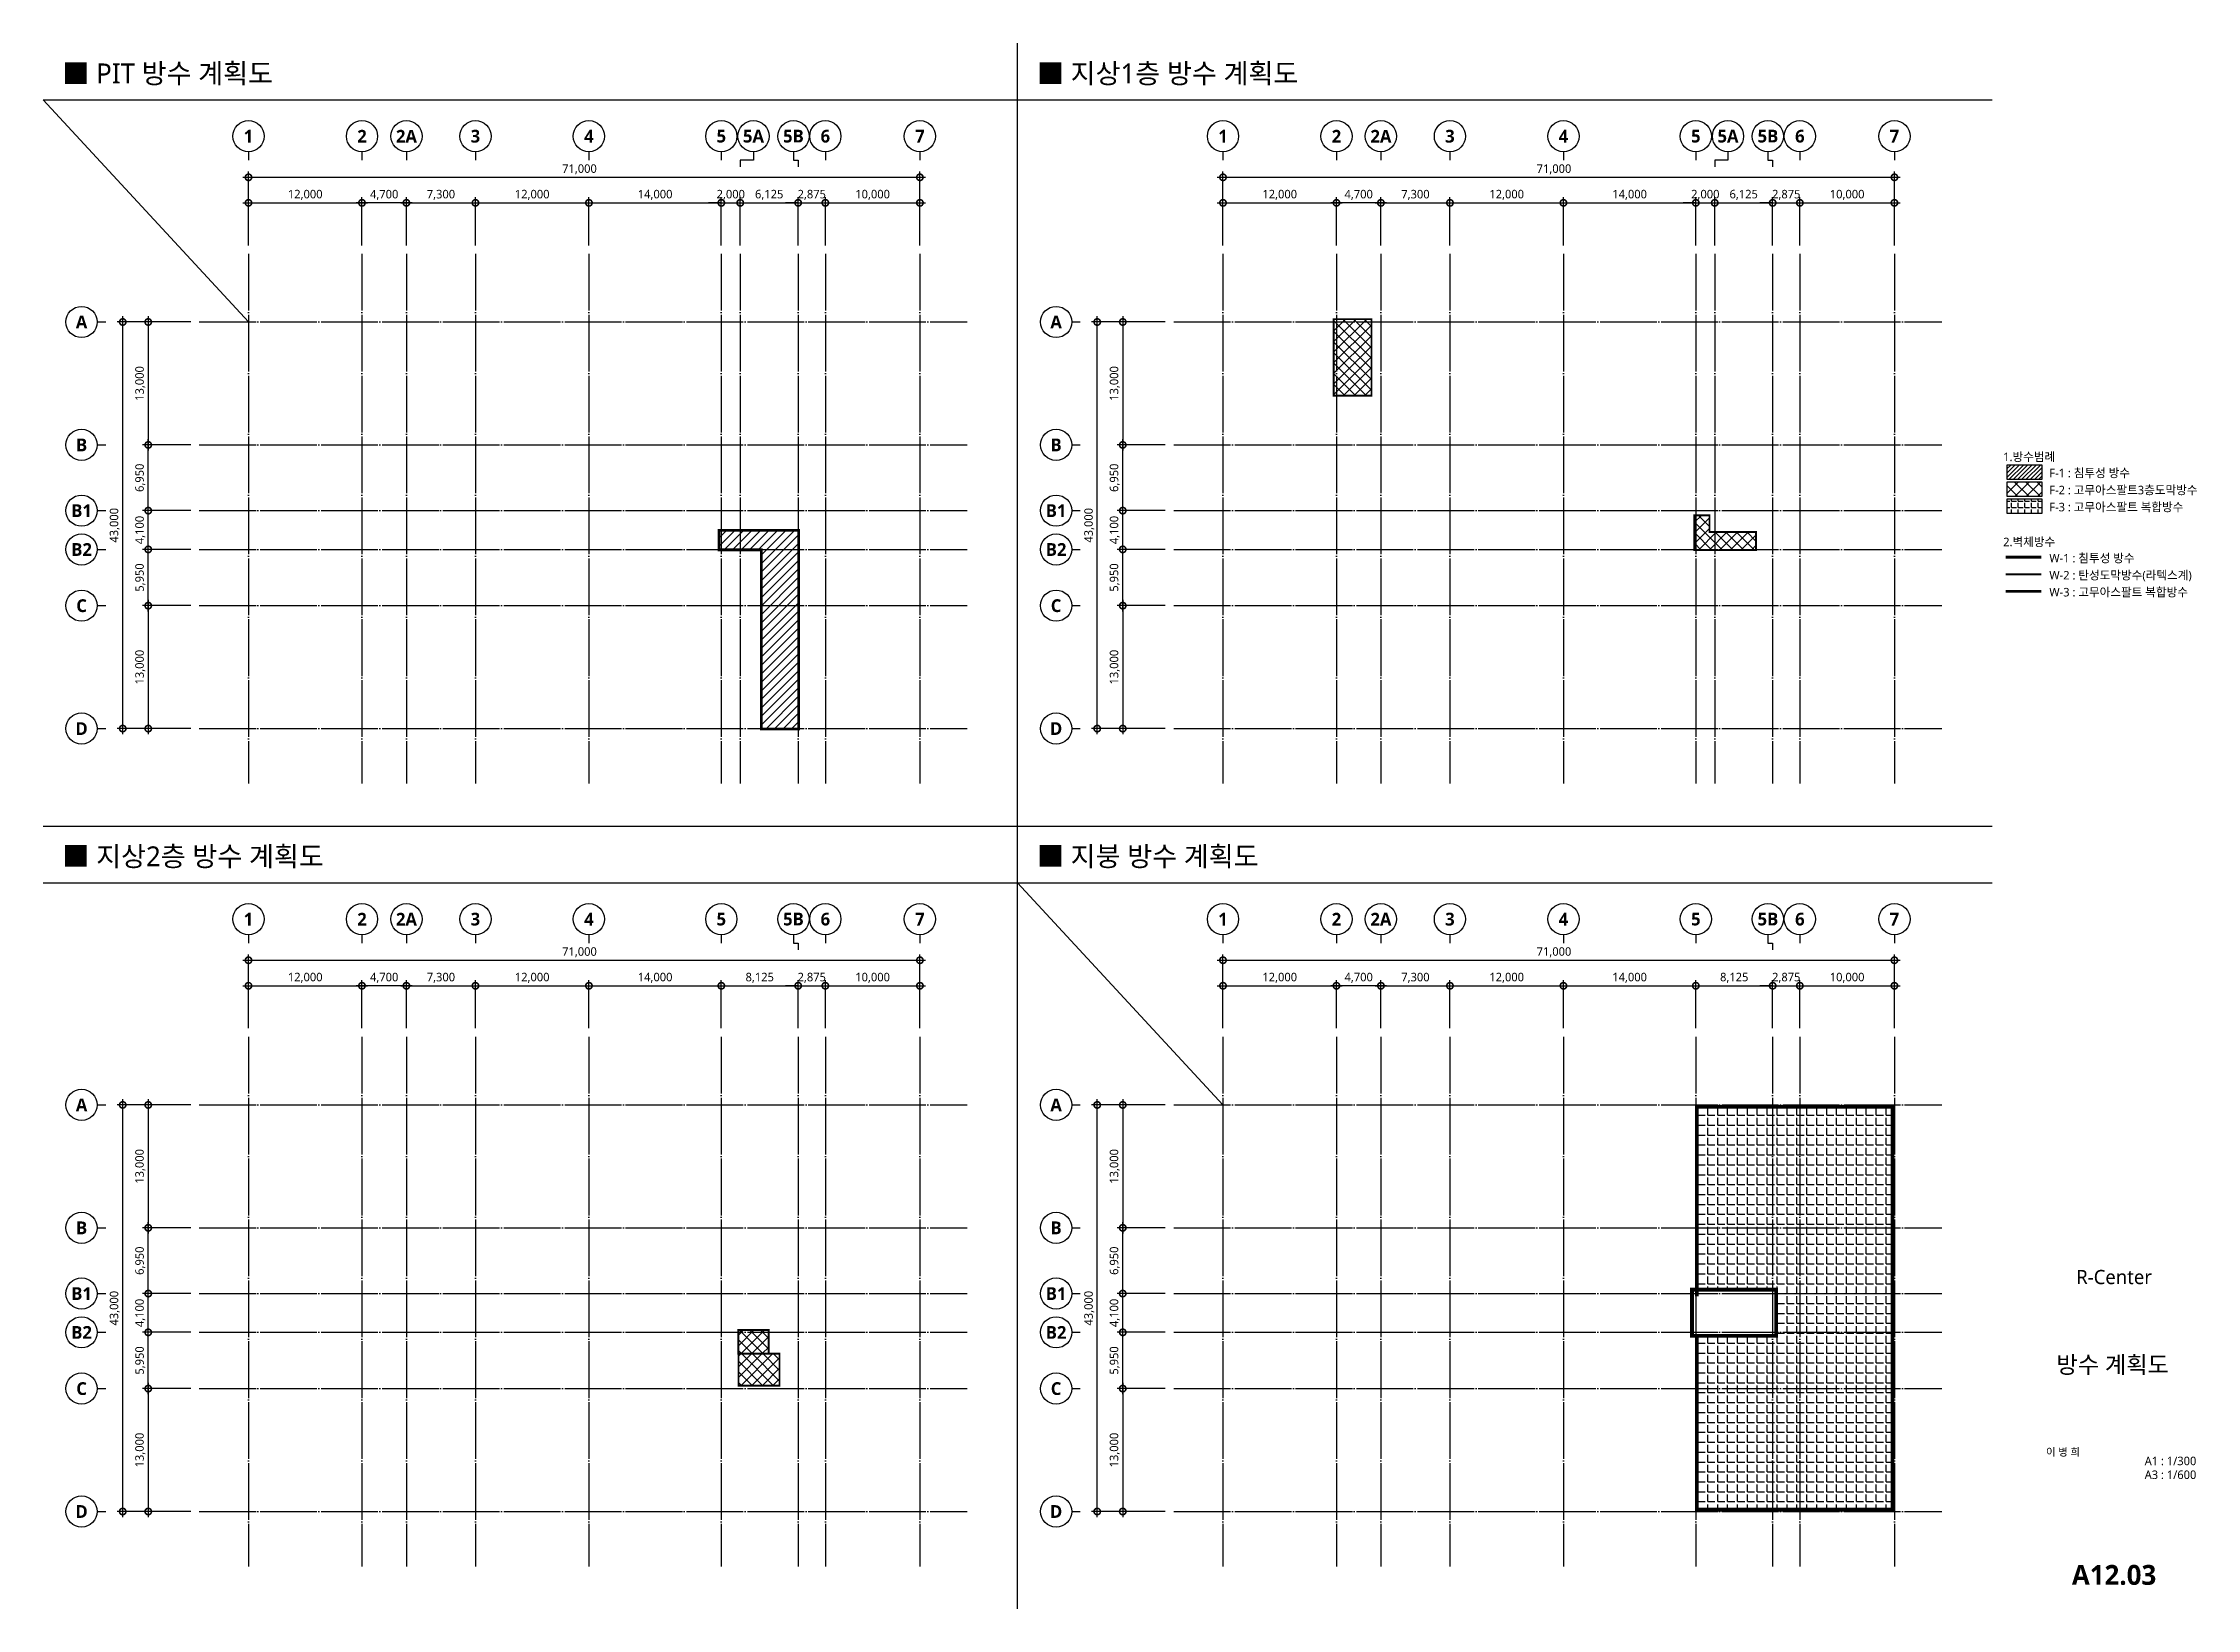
# Model space of a CAD drawing. Header units: millimetres. Extents: x 13950 to 241710, y 6300 to 171900.
import ezdxf
from ezdxf.enums import TextEntityAlignment as Align

# ---------------------------------------------------------------- set-up
doc = ezdxf.new("R2010")
doc.units = ezdxf.units.MM
doc.header["$LTSCALE"] = 200
for name, pattern in [('CEN-GAUN', [32.2, 30, -1, 0.2, -1]), ('DASHDOT-GAUN', [10, 5, -2.5, 0, -2.5]), ('ghid', [3, 2, -1]), ('PHANTOM2', [1.25, 0.625, -0.125, 0.125, -0.125, 0.125, -0.125])]:
    doc.linetypes.add(name, pattern=pattern)
doc.layers.get('DEFPOINTS').update_dxf_attribs({"color": 137})
for name, color, linetype in [('AA-고무아스팔트3층 복합방수', 5, 'Continuous'), ('CEN', 1, 'CEN-GAUN'), ('DIM', 7, 'Continuous'), ('ELE-2', 2, 'Continuous'), ('ELE-4', 4, 'Continuous'), ('ETC', 7, 'Continuous'), ('ETC-5', 5, 'Continuous'), ('HAT', 8, 'Continuous'), ('SYM-BUB', 3, 'Continuous'), ('TEXT', 3, 'Continuous'), ('WALL', 3, 'Continuous'), ('XR-SHEET$0$TITLE', 252, 'Continuous'), ('XR-SHEET$1$SHT', 252, 'Continuous'), ('XR-SHEET$1$TEXT', 252, 'Continuous')]:
    doc.layers.add(name, color=color, linetype=linetype)
doc.styles.add('$0$스타일1', font='malgun.ttf')
doc.styles.add('XR-SHEET$0$굴림체(옥산)', font='GulimChe.ttf')
doc.styles.add('맑은고딕B', font='malgunbd.ttf')
doc.styles.add('스타일1', font='malgun.ttf')
doc.styles.add('스타일2', font='malgunbd.ttf')
doc.dimstyles.new('CJA', dxfattribs={"dimscale": 300, "dimtxt": 2.7, "dimasz": 1, "dimexe": 2, "dimexo": 3, "dimgap": 1, "dimtad": 1, "dimdec": 0, "dimzin": 1, "dimdsep": 46, "dimlunit": 6, "dimtxsty": '$0$스타일1', "dimblk": 'CJDOT', "dimcen": 0.09, "dimdle": 1, "dimclrd": 256, "dimclre": 256, "dimclrt": 3, "dimadec": 0, "dimazin": 0, "dimtfac": 1, "dimtdec": 0, "dimtix": 1, "dimtmove": 2, "dimatfit": 3, "dimldrblk": 'CJDOT', "dimfxl": 1, "dimtolj": 1, "dimtzin": 1, "dimarcsym": 0})

msp = doc.modelspace()

# ---------------------------------------------------------------- texts
at = {"layer": 'TEXT', "style": '스타일1'}
for s, p in [('■ PIT 방수 계획도', (15988, 167643)), ('■ 지상1층 방수 계획도', (119038, 167643)), ('■ 지상2층 방수 계획도', (15988, 84843)), ('■ 지붕 방수 계획도', (119038, 84843))]:
    msp.add_text(s, height=2100, dxfattribs=at).set_placement(p)
for s, p in [('1.방수범례 ', (221224, 127423)), ('F-1 : 침투성 방수', (226101, 125709)), ('F-2 : 고무아스팔트3층도막방수', (226101, 123909)), ('F-3 : 고무아스팔트 복합방수', (226101, 122109)), ('2.벽체방수 ', (221224, 118421)), ('W-1 : 침투성 방수', (226101, 116709)), ('W-2 : 탄성도막방수(라텍스계)', (226101, 114900)), ('W-3 : 고무아스팔트 복합방수', (226101, 113109))]:
    msp.add_text(s, height=900, dxfattribs=at).set_placement(p, align=Align.BOTTOM_LEFT)
at = {"layer": 'WALL', "style": '스타일1'}
msp.add_text('R-Center', height=1500, dxfattribs=at).set_placement((232950, 41400), align=Align.MIDDLE_CENTER)

# ---------------------------------------------------------------- blocks, each defined once
blk = doc.blocks.new('XR-SHEET$0$TITLE')
at = {"layer": 'XR-SHEET$0$TITLE', "style": 'XR-SHEET$0$굴림체(옥산)'}
for tag, height, p in [('동명칭', 6, (776.77, -457.26)), ('SCALE-A1', 3, (797.5, -522)), ('SCALE-A3', 3, (797.5, -527)), ('DATA', 3, (797.5, -540))]:
    blk.add_attdef(tag, text='', height=height, dxfattribs=at).set_placement(p, align=Align.MIDDLE)
for tag, height, p in [('TITLE1', 6, (776.5, -479.4)), ('TITLE4', 6, (776.5, -484.39)), ('TITLE2', 6, (776.5, -489)), ('TITLE5', 6, (776.5, -493.99)), ('TITLE3', 6, (776.5, -498.7)), ('NAME-1', 3, (760.16, -517.5)), ('NAME-2', 3, (760.16, -526.5)), ('A0.00', 7, (776.5, -561))]:
    blk.add_attdef(tag, text='', height=height, dxfattribs=at).set_placement(p, align=Align.MIDDLE_CENTER)
blk = doc.blocks.new('_DotSmall')
at = {"color": 0, "linetype": 'ByBlock', "const_width": 0.5}
blk.add_lwpolyline([(-0.0625, 0, 1), (0.0625, 0, 1)], format="xyb", close=True, dxfattribs=at)
blk = doc.blocks.new('*D8')
at = {"layer": 'DEFPOINTS', "color": 0, "transparency": 16777216}
for p in [(125421, 142402), (133521, 142402), (133521, 99402)]:
    blk.add_point(p, dxfattribs=at)
at = {"layer": 'DIM', "color": 7, "lineweight": -2, "transparency": 16777216}
for p, q in [((132621, 142402), (124821, 142402)), ((125421, 98802), (125421, 143002)), ((132621, 99402), (124821, 99402))]:
    blk.add_line(p, q, dxfattribs=at)
at = {"layer": 'DIM', "color": 7, "lineweight": -2, "transparency": 16777216, "xscale": 1350, "yscale": 1350, "zscale": 1350}
for p, rotation in [((125421, 142402), 90), ((125421, 99402), 270)]:
    blk.add_blockref('_DotSmall', p, dxfattribs=dict(at, rotation=rotation))
at = {"layer": 'DIM', "color": 3, "transparency": 16777216, "insert": (124580, 120902), "char_height": 900, "attachment_point": 5, "rotation": 90, "style": '$0$스타일1'}
blk.add_mtext('\\A1;43,000', dxfattribs=at)
blk = doc.blocks.new('CJDOT')
blk.add_line((-2, 0), (2, 0))
at = {"const_width": 0.5}
blk.add_lwpolyline([(-0.25, 0, 1), (0.25, 0, 1)], format="xyb", close=True, dxfattribs=at)
blk = doc.blocks.new('*D9')
at = {"layer": 'DEFPOINTS', "color": 0, "transparency": 16777216}
for p in [(133521, 142402), (128121, 129402), (133521, 129402)]:
    blk.add_point(p, dxfattribs=at)
at = {"layer": 'DIM', "color": 7, "lineweight": -2, "transparency": 16777216}
for p, q in [((132621, 142402), (127521, 142402)), ((128121, 143002), (128121, 128802)), ((132621, 129402), (127521, 129402))]:
    blk.add_line(p, q, dxfattribs=at)
at = {"layer": 'DIM', "color": 7, "lineweight": -2, "transparency": 16777216, "xscale": 1350, "yscale": 1350, "zscale": 1350}
for p, rotation in [((128121, 142402), 90), ((128121, 129402), 270)]:
    blk.add_blockref('_DotSmall', p, dxfattribs=dict(at, rotation=rotation))
at = {"layer": 'DIM', "color": 3, "transparency": 16777216, "insert": (127278, 135902), "char_height": 900, "attachment_point": 5, "rotation": 90, "style": '$0$스타일1'}
blk.add_mtext('\\A1;13,000', dxfattribs=at)
blk = doc.blocks.new('*D10')
at = {"layer": 'DEFPOINTS', "color": 0, "transparency": 16777216}
for p in [(133521, 112402), (128121, 99402), (133521, 99402)]:
    blk.add_point(p, dxfattribs=at)
at = {"layer": 'DIM', "color": 7, "lineweight": -2, "transparency": 16777216}
for p, q in [((132621, 112402), (127521, 112402)), ((128121, 113002), (128121, 98802)), ((132621, 99402), (127521, 99402))]:
    blk.add_line(p, q, dxfattribs=at)
at = {"layer": 'DIM', "color": 7, "lineweight": -2, "transparency": 16777216, "xscale": 1350, "yscale": 1350, "zscale": 1350}
for p, rotation in [((128121, 112402), 90), ((128121, 99402), 270)]:
    blk.add_blockref('_DotSmall', p, dxfattribs=dict(at, rotation=rotation))
at = {"layer": 'DIM', "color": 3, "transparency": 16777216, "insert": (127278, 105902), "char_height": 900, "attachment_point": 5, "rotation": 90, "style": '$0$스타일1'}
blk.add_mtext('\\A1;13,000', dxfattribs=at)
blk = doc.blocks.new('NEW_BUB')
at = {"layer": 'SYM-BUB', "color": 6}
blk.add_line((0, 3), (0, 0), dxfattribs=at)
blk.add_circle((0, 8.5), 5.5, dxfattribs=at)
at = {"layer": 'SYM-BUB', "color": 3, "style": '스타일2'}
blk.add_attdef('X', text='', height=4.5, dxfattribs=at).set_placement((0, 8.5), align=Align.MIDDLE)
blk = doc.blocks.new('*D11')
at = {"layer": 'DEFPOINTS', "color": 0, "transparency": 16777216}
for p in [(209721, 157702), (138721, 149602), (209721, 149602)]:
    blk.add_point(p, dxfattribs=at)
at = {"layer": 'DIM', "color": 7, "lineweight": -2, "transparency": 16777216}
for p, q in [((138121, 157702), (210321, 157702)), ((138721, 150502), (138721, 158302)), ((209721, 150502), (209721, 158302))]:
    blk.add_line(p, q, dxfattribs=at)
at = {"layer": 'DIM', "color": 7, "lineweight": -2, "transparency": 16777216, "xscale": 1350, "yscale": 1350, "zscale": 1350, "rotation": 180}
blk.add_blockref('_DotSmall', (138721, 157702), dxfattribs=at)
at = {"layer": 'DIM', "color": 7, "lineweight": -2, "transparency": 16777216, "xscale": 1350, "yscale": 1350, "zscale": 1350}
blk.add_blockref('_DotSmall', (209721, 157702), dxfattribs=at)
at = {"layer": 'DIM', "color": 3, "transparency": 16777216, "insert": (173721, 158545), "char_height": 900, "attachment_point": 5, "style": '스타일1'}
blk.add_mtext('\\A1;71,000', dxfattribs=at)
blk = doc.blocks.new('*D12')
at = {"layer": 'DEFPOINTS', "color": 0, "transparency": 16777216}
for p in [(209721, 155002), (199721, 149602), (209721, 149602)]:
    blk.add_point(p, dxfattribs=at)
at = {"layer": 'DIM', "color": 7, "lineweight": -2, "transparency": 16777216}
for p, q in [((199121, 155002), (210321, 155002)), ((199721, 150502), (199721, 155602)), ((209721, 150502), (209721, 155602))]:
    blk.add_line(p, q, dxfattribs=at)
at = {"layer": 'DIM', "color": 7, "lineweight": -2, "transparency": 16777216, "xscale": 1350, "yscale": 1350, "zscale": 1350, "rotation": 180}
blk.add_blockref('_DotSmall', (199721, 155002), dxfattribs=at)
at = {"layer": 'DIM', "color": 7, "lineweight": -2, "transparency": 16777216, "xscale": 1350, "yscale": 1350, "zscale": 1350}
blk.add_blockref('_DotSmall', (209721, 155002), dxfattribs=at)
at = {"layer": 'DIM', "color": 3, "transparency": 16777216, "insert": (204721, 155845), "char_height": 900, "attachment_point": 5, "style": '스타일1'}
blk.add_mtext('\\A1;10,000', dxfattribs=at)
blk = doc.blocks.new('*D13')
at = {"layer": 'DEFPOINTS', "color": 0, "transparency": 16777216}
for p in [(188721, 155002), (174721, 149602), (188721, 149602)]:
    blk.add_point(p, dxfattribs=at)
at = {"layer": 'DIM', "color": 7, "lineweight": -2, "transparency": 16777216}
for p, q in [((174121, 155002), (189321, 155002)), ((174721, 150502), (174721, 155602)), ((188721, 150502), (188721, 155602))]:
    blk.add_line(p, q, dxfattribs=at)
at = {"layer": 'DIM', "color": 7, "lineweight": -2, "transparency": 16777216, "xscale": 1350, "yscale": 1350, "zscale": 1350, "rotation": 180}
blk.add_blockref('_DotSmall', (174721, 155002), dxfattribs=at)
at = {"layer": 'DIM', "color": 7, "lineweight": -2, "transparency": 16777216, "xscale": 1350, "yscale": 1350, "zscale": 1350}
blk.add_blockref('_DotSmall', (188721, 155002), dxfattribs=at)
at = {"layer": 'DIM', "color": 3, "transparency": 16777216, "insert": (181721, 155845), "char_height": 900, "attachment_point": 5, "style": '스타일1'}
blk.add_mtext('\\A1;14,000', dxfattribs=at)
blk = doc.blocks.new('*D14')
at = {"layer": 'DEFPOINTS', "color": 0, "transparency": 16777216}
for p in [(174721, 155002), (162721, 149602), (174721, 149602)]:
    blk.add_point(p, dxfattribs=at)
at = {"layer": 'DIM', "color": 7, "lineweight": -2, "transparency": 16777216}
for p, q in [((162121, 155002), (175321, 155002)), ((162721, 150502), (162721, 155602)), ((174721, 150502), (174721, 155602))]:
    blk.add_line(p, q, dxfattribs=at)
at = {"layer": 'DIM', "color": 7, "lineweight": -2, "transparency": 16777216, "xscale": 1350, "yscale": 1350, "zscale": 1350, "rotation": 180}
blk.add_blockref('_DotSmall', (162721, 155002), dxfattribs=at)
at = {"layer": 'DIM', "color": 7, "lineweight": -2, "transparency": 16777216, "xscale": 1350, "yscale": 1350, "zscale": 1350}
blk.add_blockref('_DotSmall', (174721, 155002), dxfattribs=at)
at = {"layer": 'DIM', "color": 3, "transparency": 16777216, "insert": (168721, 155845), "char_height": 900, "attachment_point": 5, "style": '스타일1'}
blk.add_mtext('\\A1;12,000', dxfattribs=at)
blk = doc.blocks.new('*D15')
at = {"layer": 'DEFPOINTS', "color": 0, "transparency": 16777216}
for p in [(150721, 155002), (138721, 149602), (150721, 149602)]:
    blk.add_point(p, dxfattribs=at)
at = {"layer": 'DIM', "color": 7, "lineweight": -2, "transparency": 16777216}
for p, q in [((138121, 155002), (151321, 155002)), ((138721, 150502), (138721, 155602)), ((150721, 150502), (150721, 155602))]:
    blk.add_line(p, q, dxfattribs=at)
at = {"layer": 'DIM', "color": 7, "lineweight": -2, "transparency": 16777216, "xscale": 1350, "yscale": 1350, "zscale": 1350, "rotation": 180}
blk.add_blockref('_DotSmall', (138721, 155002), dxfattribs=at)
at = {"layer": 'DIM', "color": 7, "lineweight": -2, "transparency": 16777216, "xscale": 1350, "yscale": 1350, "zscale": 1350}
blk.add_blockref('_DotSmall', (150721, 155002), dxfattribs=at)
at = {"layer": 'DIM', "color": 3, "transparency": 16777216, "insert": (144721, 155845), "char_height": 900, "attachment_point": 5, "style": '스타일1'}
blk.add_mtext('\\A1;12,000', dxfattribs=at)
blk = doc.blocks.new('*D18')
at = {"layer": 'DEFPOINTS', "color": 0, "transparency": 16777216}
for p in [(128120, 118352), (133521, 118352), (133521, 112402)]:
    blk.add_point(p, dxfattribs=at)
at = {"layer": 'DIM', "color": 7, "lineweight": -2, "transparency": 16777216}
for p, q in [((128120, 111802), (128120, 118952)), ((132621, 118352), (127520, 118352)), ((132621, 112402), (127520, 112402))]:
    blk.add_line(p, q, dxfattribs=at)
at = {"layer": 'DIM', "color": 7, "lineweight": -2, "transparency": 16777216, "xscale": 1350, "yscale": 1350, "zscale": 1350}
for p, rotation in [((128120, 118352), 90), ((128120, 112402), 270)]:
    blk.add_blockref('_DotSmall', p, dxfattribs=dict(at, rotation=rotation))
at = {"layer": 'DIM', "color": 3, "transparency": 16777216, "insert": (127279, 115377), "char_height": 900, "attachment_point": 5, "rotation": 90, "style": '$0$스타일1'}
blk.add_mtext('\\A1;5,950', dxfattribs=at)
blk = doc.blocks.new('*D19')
at = {"layer": 'DEFPOINTS', "color": 0, "transparency": 16777216}
for p in [(128121, 122452), (133521, 122452), (133521, 118352)]:
    blk.add_point(p, dxfattribs=at)
at = {"layer": 'DIM', "color": 7, "lineweight": -2, "transparency": 16777216}
for p, q in [((128121, 117752), (128121, 123052)), ((132621, 122452), (127521, 122452)), ((132621, 118352), (127521, 118352))]:
    blk.add_line(p, q, dxfattribs=at)
at = {"layer": 'DIM', "color": 7, "lineweight": -2, "transparency": 16777216, "xscale": 1350, "yscale": 1350, "zscale": 1350}
for p, rotation in [((128121, 122452), 90), ((128121, 118352), 270)]:
    blk.add_blockref('_DotSmall', p, dxfattribs=dict(at, rotation=rotation))
at = {"layer": 'DIM', "color": 3, "transparency": 16777216, "insert": (127278, 120402), "char_height": 900, "attachment_point": 5, "rotation": 90, "style": '$0$스타일1'}
blk.add_mtext('\\A1;4,100', dxfattribs=at)
blk = doc.blocks.new('*D16')
at = {"layer": 'DEFPOINTS', "color": 0, "transparency": 16777216}
for p in [(128121, 129402), (133521, 129402), (133521, 122452)]:
    blk.add_point(p, dxfattribs=at)
at = {"layer": 'DIM', "color": 7, "lineweight": -2, "transparency": 16777216}
for p, q in [((128121, 121852), (128121, 130002)), ((132621, 129402), (127521, 129402)), ((132621, 122452), (127521, 122452))]:
    blk.add_line(p, q, dxfattribs=at)
at = {"layer": 'DIM', "color": 7, "lineweight": -2, "transparency": 16777216, "xscale": 1350, "yscale": 1350, "zscale": 1350}
for p, rotation in [((128121, 129402), 90), ((128121, 122452), 270)]:
    blk.add_blockref('_DotSmall', p, dxfattribs=dict(at, rotation=rotation))
at = {"layer": 'DIM', "color": 3, "transparency": 16777216, "insert": (127280, 125927), "char_height": 900, "attachment_point": 5, "rotation": 90, "style": '$0$스타일1'}
blk.add_mtext('\\A1;6,950', dxfattribs=at)
blk = doc.blocks.new('*D20')
at = {"layer": 'DEFPOINTS', "color": 0, "transparency": 16777216}
for p in [(150721, 155002), (150721, 149602), (155421, 149602)]:
    blk.add_point(p, dxfattribs=at)
at = {"layer": 'DIM', "color": 7, "lineweight": -2, "transparency": 16777216}
for p, q in [((156021, 155002), (150121, 155002)), ((150721, 150502), (150721, 155602)), ((155421, 150502), (155421, 155602))]:
    blk.add_line(p, q, dxfattribs=at)
at = {"layer": 'DIM', "color": 7, "lineweight": -2, "transparency": 16777216, "xscale": 1350, "yscale": 1350, "zscale": 1350, "rotation": 180}
blk.add_blockref('_DotSmall', (150721, 155002), dxfattribs=at)
at = {"layer": 'DIM', "color": 7, "lineweight": -2, "transparency": 16777216, "xscale": 1350, "yscale": 1350, "zscale": 1350}
blk.add_blockref('_DotSmall', (155421, 155002), dxfattribs=at)
at = {"layer": 'DIM', "color": 3, "transparency": 16777216, "insert": (153071, 155842), "char_height": 900, "attachment_point": 5, "style": '스타일1'}
blk.add_mtext('\\A1;4,700', dxfattribs=at)
blk = doc.blocks.new('*D17')
at = {"layer": 'DEFPOINTS', "color": 0, "transparency": 16777216}
for p in [(162721, 155002), (155421, 149602), (162721, 149602)]:
    blk.add_point(p, dxfattribs=at)
at = {"layer": 'DIM', "color": 7, "lineweight": -2, "transparency": 16777216}
for p, q in [((154821, 155002), (163321, 155002)), ((155421, 150502), (155421, 155602)), ((162721, 150502), (162721, 155602))]:
    blk.add_line(p, q, dxfattribs=at)
at = {"layer": 'DIM', "color": 7, "lineweight": -2, "transparency": 16777216, "xscale": 1350, "yscale": 1350, "zscale": 1350, "rotation": 180}
blk.add_blockref('_DotSmall', (155421, 155002), dxfattribs=at)
at = {"layer": 'DIM', "color": 7, "lineweight": -2, "transparency": 16777216, "xscale": 1350, "yscale": 1350, "zscale": 1350}
blk.add_blockref('_DotSmall', (162721, 155002), dxfattribs=at)
at = {"layer": 'DIM', "color": 3, "transparency": 16777216, "insert": (159071, 155842), "char_height": 900, "attachment_point": 5, "style": '스타일1'}
blk.add_mtext('\\A1;7,300', dxfattribs=at)
blk = doc.blocks.new('*D21')
at = {"layer": 'DEFPOINTS', "color": 0, "transparency": 16777216}
for p in [(190721, 155002), (188721, 149602), (190721, 149602)]:
    blk.add_point(p, dxfattribs=at)
at = {"layer": 'DIM', "color": 7, "lineweight": -2, "transparency": 16777216}
for p, q in [((188721, 155002), (187371, 155002)), ((188721, 150502), (188721, 155602)), ((188721, 155002), (190721, 155002)), ((190721, 150502), (190721, 155602)), ((190721, 155002), (192071, 155002))]:
    blk.add_line(p, q, dxfattribs=at)
at = {"layer": 'DIM', "color": 7, "lineweight": -2, "transparency": 16777216, "xscale": 1350, "yscale": 1350, "zscale": 1350}
blk.add_blockref('_DotSmall', (188721, 155002), dxfattribs=at)
at = {"layer": 'DIM', "color": 7, "lineweight": -2, "transparency": 16777216, "xscale": 1350, "yscale": 1350, "zscale": 1350, "rotation": 180}
blk.add_blockref('_DotSmall', (190721, 155002), dxfattribs=at)
at = {"layer": 'DIM', "color": 3, "transparency": 16777216, "insert": (189721, 155842), "char_height": 900, "attachment_point": 5, "style": '스타일1'}
blk.add_mtext('\\A1;2,000', dxfattribs=at)
blk = doc.blocks.new('*D22')
at = {"layer": 'DEFPOINTS', "color": 0, "transparency": 16777216}
for p in [(196846, 155002), (190721, 149602), (196846, 149602)]:
    blk.add_point(p, dxfattribs=at)
at = {"layer": 'DIM', "color": 7, "lineweight": -2, "transparency": 16777216}
for p, q in [((190121, 155002), (197446, 155002)), ((190721, 150502), (190721, 155602)), ((196846, 150502), (196846, 155602))]:
    blk.add_line(p, q, dxfattribs=at)
at = {"layer": 'DIM', "color": 7, "lineweight": -2, "transparency": 16777216, "xscale": 1350, "yscale": 1350, "zscale": 1350, "rotation": 180}
blk.add_blockref('_DotSmall', (190721, 155002), dxfattribs=at)
at = {"layer": 'DIM', "color": 7, "lineweight": -2, "transparency": 16777216, "xscale": 1350, "yscale": 1350, "zscale": 1350}
blk.add_blockref('_DotSmall', (196846, 155002), dxfattribs=at)
at = {"layer": 'DIM', "color": 3, "transparency": 16777216, "insert": (193783, 155845), "char_height": 900, "attachment_point": 5, "style": '스타일1'}
blk.add_mtext('\\A1;6,125', dxfattribs=at)
blk = doc.blocks.new('*D23')
at = {"layer": 'DEFPOINTS', "color": 0, "transparency": 16777216}
for p in [(199721, 155002), (196846, 149602), (199721, 149602)]:
    blk.add_point(p, dxfattribs=at)
at = {"layer": 'DIM', "color": 7, "lineweight": -2, "transparency": 16777216}
for p, q in [((196846, 155002), (195496, 155002)), ((196846, 150502), (196846, 155602)), ((196846, 155002), (199721, 155002)), ((199721, 150502), (199721, 155602)), ((199721, 155002), (201071, 155002))]:
    blk.add_line(p, q, dxfattribs=at)
at = {"layer": 'DIM', "color": 7, "lineweight": -2, "transparency": 16777216, "xscale": 1350, "yscale": 1350, "zscale": 1350}
blk.add_blockref('_DotSmall', (196846, 155002), dxfattribs=at)
at = {"layer": 'DIM', "color": 7, "lineweight": -2, "transparency": 16777216, "xscale": 1350, "yscale": 1350, "zscale": 1350, "rotation": 180}
blk.add_blockref('_DotSmall', (199721, 155002), dxfattribs=at)
at = {"layer": 'DIM', "color": 3, "transparency": 16777216, "insert": (198283, 155843), "char_height": 900, "attachment_point": 5, "style": '스타일1'}
blk.add_mtext('\\A1;2,875', dxfattribs=at)
blk = doc.blocks.new('*D38')
at = {"layer": 'DEFPOINTS', "color": 0, "transparency": 16777216}
for p in [(3100, -16400), (11200, -16400), (11200, -59400)]:
    blk.add_point(p, dxfattribs=at)
at = {"layer": 'DIM', "color": 7, "lineweight": -2, "transparency": 16777216}
for p, q in [((3100, -60000), (3100, -15800)), ((10300, -16400), (2500, -16400)), ((10300, -59400), (2500, -59400))]:
    blk.add_line(p, q, dxfattribs=at)
at = {"layer": 'DIM', "color": 7, "lineweight": -2, "transparency": 16777216, "xscale": 1350, "yscale": 1350, "zscale": 1350}
for p, rotation in [((3100, -16400), 90), ((3100, -59400), 270)]:
    blk.add_blockref('_DotSmall', p, dxfattribs=dict(at, rotation=rotation))
at = {"layer": 'DIM', "color": 3, "transparency": 16777216, "insert": (2260, -37900), "char_height": 900, "attachment_point": 5, "rotation": 90, "style": '$0$스타일1'}
blk.add_mtext('\\A1;43,000', dxfattribs=at)
blk = doc.blocks.new('*D39')
at = {"layer": 'DEFPOINTS', "color": 0, "transparency": 16777216}
for p in [(11200, -16400), (5800, -29400), (11200, -29400)]:
    blk.add_point(p, dxfattribs=at)
at = {"layer": 'DIM', "color": 7, "lineweight": -2, "transparency": 16777216}
for p, q in [((5800, -15800), (5800, -30000)), ((10300, -16400), (5200, -16400)), ((10300, -29400), (5200, -29400))]:
    blk.add_line(p, q, dxfattribs=at)
at = {"layer": 'DIM', "color": 7, "lineweight": -2, "transparency": 16777216, "xscale": 1350, "yscale": 1350, "zscale": 1350}
for p, rotation in [((5800, -16400), 90), ((5800, -29400), 270)]:
    blk.add_blockref('_DotSmall', p, dxfattribs=dict(at, rotation=rotation))
at = {"layer": 'DIM', "color": 3, "transparency": 16777216, "insert": (4957, -22900), "char_height": 900, "attachment_point": 5, "rotation": 90, "style": '$0$스타일1'}
blk.add_mtext('\\A1;13,000', dxfattribs=at)
blk = doc.blocks.new('*D40')
at = {"layer": 'DEFPOINTS', "color": 0, "transparency": 16777216}
for p in [(11200, -46400), (5800, -59400), (11200, -59400)]:
    blk.add_point(p, dxfattribs=at)
at = {"layer": 'DIM', "color": 7, "lineweight": -2, "transparency": 16777216}
for p, q in [((10300, -46400), (5200, -46400)), ((5800, -45800), (5800, -60000)), ((10300, -59400), (5200, -59400))]:
    blk.add_line(p, q, dxfattribs=at)
at = {"layer": 'DIM', "color": 7, "lineweight": -2, "transparency": 16777216, "xscale": 1350, "yscale": 1350, "zscale": 1350}
for p, rotation in [((5800, -46400), 90), ((5800, -59400), 270)]:
    blk.add_blockref('_DotSmall', p, dxfattribs=dict(at, rotation=rotation))
at = {"layer": 'DIM', "color": 3, "transparency": 16777216, "insert": (4957, -52900), "char_height": 900, "attachment_point": 5, "rotation": 90, "style": '$0$스타일1'}
blk.add_mtext('\\A1;13,000', dxfattribs=at)
blk = doc.blocks.new('*D31')
at = {"layer": 'DEFPOINTS', "color": 0, "transparency": 16777216}
for p in [(87400, -1100), (16400, -9200), (87400, -9200)]:
    blk.add_point(p, dxfattribs=at)
at = {"layer": 'DIM', "color": 7, "lineweight": -2, "transparency": 16777216}
for p, q in [((15800, -1100), (88000, -1100)), ((16400, -8300), (16400, -500)), ((87400, -8300), (87400, -500))]:
    blk.add_line(p, q, dxfattribs=at)
at = {"layer": 'DIM', "color": 7, "lineweight": -2, "transparency": 16777216, "xscale": 1350, "yscale": 1350, "zscale": 1350, "rotation": 180}
blk.add_blockref('_DotSmall', (16400, -1100), dxfattribs=at)
at = {"layer": 'DIM', "color": 7, "lineweight": -2, "transparency": 16777216, "xscale": 1350, "yscale": 1350, "zscale": 1350}
blk.add_blockref('_DotSmall', (87400, -1100), dxfattribs=at)
at = {"layer": 'DIM', "color": 3, "transparency": 16777216, "insert": (51400, -257), "char_height": 900, "attachment_point": 5, "style": '스타일1'}
blk.add_mtext('\\A1;71,000', dxfattribs=at)
blk = doc.blocks.new('*D32')
at = {"layer": 'DEFPOINTS', "color": 0, "transparency": 16777216}
for p in [(87400, -3800), (77400, -9200), (87400, -9200)]:
    blk.add_point(p, dxfattribs=at)
at = {"layer": 'DIM', "color": 7, "lineweight": -2, "transparency": 16777216}
for p, q in [((76800, -3800), (88000, -3800)), ((77400, -8300), (77400, -3200)), ((87400, -8300), (87400, -3200))]:
    blk.add_line(p, q, dxfattribs=at)
at = {"layer": 'DIM', "color": 7, "lineweight": -2, "transparency": 16777216, "xscale": 1350, "yscale": 1350, "zscale": 1350, "rotation": 180}
blk.add_blockref('_DotSmall', (77400, -3800), dxfattribs=at)
at = {"layer": 'DIM', "color": 7, "lineweight": -2, "transparency": 16777216, "xscale": 1350, "yscale": 1350, "zscale": 1350}
blk.add_blockref('_DotSmall', (87400, -3800), dxfattribs=at)
at = {"layer": 'DIM', "color": 3, "transparency": 16777216, "insert": (82400, -2957), "char_height": 900, "attachment_point": 5, "style": '스타일1'}
blk.add_mtext('\\A1;10,000', dxfattribs=at)
blk = doc.blocks.new('*D33')
at = {"layer": 'DEFPOINTS', "color": 0, "transparency": 16777216}
for p in [(66400, -3800), (52400, -9200), (66400, -9200)]:
    blk.add_point(p, dxfattribs=at)
at = {"layer": 'DIM', "color": 7, "lineweight": -2, "transparency": 16777216}
for p, q in [((51800, -3800), (67000, -3800)), ((52400, -8300), (52400, -3200)), ((66400, -8300), (66400, -3200))]:
    blk.add_line(p, q, dxfattribs=at)
at = {"layer": 'DIM', "color": 7, "lineweight": -2, "transparency": 16777216, "xscale": 1350, "yscale": 1350, "zscale": 1350, "rotation": 180}
blk.add_blockref('_DotSmall', (52400, -3800), dxfattribs=at)
at = {"layer": 'DIM', "color": 7, "lineweight": -2, "transparency": 16777216, "xscale": 1350, "yscale": 1350, "zscale": 1350}
blk.add_blockref('_DotSmall', (66400, -3800), dxfattribs=at)
at = {"layer": 'DIM', "color": 3, "transparency": 16777216, "insert": (59400, -2957), "char_height": 900, "attachment_point": 5, "style": '스타일1'}
blk.add_mtext('\\A1;14,000', dxfattribs=at)
blk = doc.blocks.new('*D34')
at = {"layer": 'DEFPOINTS', "color": 0, "transparency": 16777216}
for p in [(52400, -3800), (40400, -9200), (52400, -9200)]:
    blk.add_point(p, dxfattribs=at)
at = {"layer": 'DIM', "color": 7, "lineweight": -2, "transparency": 16777216}
for p, q in [((39800, -3800), (53000, -3800)), ((40400, -8300), (40400, -3200)), ((52400, -8300), (52400, -3200))]:
    blk.add_line(p, q, dxfattribs=at)
at = {"layer": 'DIM', "color": 7, "lineweight": -2, "transparency": 16777216, "xscale": 1350, "yscale": 1350, "zscale": 1350, "rotation": 180}
blk.add_blockref('_DotSmall', (40400, -3800), dxfattribs=at)
at = {"layer": 'DIM', "color": 7, "lineweight": -2, "transparency": 16777216, "xscale": 1350, "yscale": 1350, "zscale": 1350}
blk.add_blockref('_DotSmall', (52400, -3800), dxfattribs=at)
at = {"layer": 'DIM', "color": 3, "transparency": 16777216, "insert": (46400, -2957), "char_height": 900, "attachment_point": 5, "style": '스타일1'}
blk.add_mtext('\\A1;12,000', dxfattribs=at)
blk = doc.blocks.new('*D35')
at = {"layer": 'DEFPOINTS', "color": 0, "transparency": 16777216}
for p in [(28400, -3800), (16400, -9200), (28400, -9200)]:
    blk.add_point(p, dxfattribs=at)
at = {"layer": 'DIM', "color": 7, "lineweight": -2, "transparency": 16777216}
for p, q in [((15800, -3800), (29000, -3800)), ((16400, -8300), (16400, -3200)), ((28400, -8300), (28400, -3200))]:
    blk.add_line(p, q, dxfattribs=at)
at = {"layer": 'DIM', "color": 7, "lineweight": -2, "transparency": 16777216, "xscale": 1350, "yscale": 1350, "zscale": 1350, "rotation": 180}
blk.add_blockref('_DotSmall', (16400, -3800), dxfattribs=at)
at = {"layer": 'DIM', "color": 7, "lineweight": -2, "transparency": 16777216, "xscale": 1350, "yscale": 1350, "zscale": 1350}
blk.add_blockref('_DotSmall', (28400, -3800), dxfattribs=at)
at = {"layer": 'DIM', "color": 3, "transparency": 16777216, "insert": (22400, -2957), "char_height": 900, "attachment_point": 5, "style": '스타일1'}
blk.add_mtext('\\A1;12,000', dxfattribs=at)
blk = doc.blocks.new('*D36')
at = {"layer": 'DEFPOINTS', "color": 0, "transparency": 16777216}
for p in [(5799, -40450), (11200, -40450), (11200, -46400)]:
    blk.add_point(p, dxfattribs=at)
at = {"layer": 'DIM', "color": 7, "lineweight": -2, "transparency": 16777216}
for p, q in [((10300, -40450), (5199, -40450)), ((5799, -47000), (5799, -39850)), ((10300, -46400), (5199, -46400))]:
    blk.add_line(p, q, dxfattribs=at)
at = {"layer": 'DIM', "color": 7, "lineweight": -2, "transparency": 16777216, "xscale": 1350, "yscale": 1350, "zscale": 1350}
for p, rotation in [((5799, -40450), 90), ((5799, -46400), 270)]:
    blk.add_blockref('_DotSmall', p, dxfattribs=dict(at, rotation=rotation))
at = {"layer": 'DIM', "color": 3, "transparency": 16777216, "insert": (4959, -43425), "char_height": 900, "attachment_point": 5, "rotation": 90, "style": '$0$스타일1'}
blk.add_mtext('\\A1;5,950', dxfattribs=at)
blk = doc.blocks.new('*D37')
at = {"layer": 'DEFPOINTS', "color": 0, "transparency": 16777216}
for p in [(5800, -36350), (11200, -36350), (11200, -40450)]:
    blk.add_point(p, dxfattribs=at)
at = {"layer": 'DIM', "color": 7, "lineweight": -2, "transparency": 16777216}
for p, q in [((10300, -36350), (5200, -36350)), ((5800, -41050), (5800, -35750)), ((10300, -40450), (5200, -40450))]:
    blk.add_line(p, q, dxfattribs=at)
at = {"layer": 'DIM', "color": 7, "lineweight": -2, "transparency": 16777216, "xscale": 1350, "yscale": 1350, "zscale": 1350}
for p, rotation in [((5800, -36350), 90), ((5800, -40450), 270)]:
    blk.add_blockref('_DotSmall', p, dxfattribs=dict(at, rotation=rotation))
at = {"layer": 'DIM', "color": 3, "transparency": 16777216, "insert": (4957, -38400), "char_height": 900, "attachment_point": 5, "rotation": 90, "style": '$0$스타일1'}
blk.add_mtext('\\A1;4,100', dxfattribs=at)
blk = doc.blocks.new('*D26')
at = {"layer": 'DEFPOINTS', "color": 0, "transparency": 16777216}
for p in [(5800, -29400), (11200, -29400), (11200, -36350)]:
    blk.add_point(p, dxfattribs=at)
at = {"layer": 'DIM', "color": 7, "lineweight": -2, "transparency": 16777216}
for p, q in [((10300, -29400), (5200, -29400)), ((5800, -36950), (5800, -28800)), ((10300, -36350), (5200, -36350))]:
    blk.add_line(p, q, dxfattribs=at)
at = {"layer": 'DIM', "color": 7, "lineweight": -2, "transparency": 16777216, "xscale": 1350, "yscale": 1350, "zscale": 1350}
for p, rotation in [((5800, -29400), 90), ((5800, -36350), 270)]:
    blk.add_blockref('_DotSmall', p, dxfattribs=dict(at, rotation=rotation))
at = {"layer": 'DIM', "color": 3, "transparency": 16777216, "insert": (4960, -32875), "char_height": 900, "attachment_point": 5, "rotation": 90, "style": '$0$스타일1'}
blk.add_mtext('\\A1;6,950', dxfattribs=at)
blk = doc.blocks.new('*D27')
at = {"layer": 'DEFPOINTS', "color": 0, "transparency": 16777216}
for p in [(28400, -3800), (28400, -9200), (33100, -9200)]:
    blk.add_point(p, dxfattribs=at)
at = {"layer": 'DIM', "color": 7, "lineweight": -2, "transparency": 16777216}
for p, q in [((33700, -3800), (27800, -3800)), ((28400, -8300), (28400, -3200)), ((33100, -8300), (33100, -3200))]:
    blk.add_line(p, q, dxfattribs=at)
at = {"layer": 'DIM', "color": 7, "lineweight": -2, "transparency": 16777216, "xscale": 1350, "yscale": 1350, "zscale": 1350, "rotation": 180}
blk.add_blockref('_DotSmall', (28400, -3800), dxfattribs=at)
at = {"layer": 'DIM', "color": 7, "lineweight": -2, "transparency": 16777216, "xscale": 1350, "yscale": 1350, "zscale": 1350}
blk.add_blockref('_DotSmall', (33100, -3800), dxfattribs=at)
at = {"layer": 'DIM', "color": 3, "transparency": 16777216, "insert": (30750, -2960), "char_height": 900, "attachment_point": 5, "style": '스타일1'}
blk.add_mtext('\\A1;4,700', dxfattribs=at)
blk = doc.blocks.new('*D28')
at = {"layer": 'DEFPOINTS', "color": 0, "transparency": 16777216}
for p in [(40400, -3800), (33100, -9200), (40400, -9200)]:
    blk.add_point(p, dxfattribs=at)
at = {"layer": 'DIM', "color": 7, "lineweight": -2, "transparency": 16777216}
for p, q in [((32500, -3800), (41000, -3800)), ((33100, -8300), (33100, -3200)), ((40400, -8300), (40400, -3200))]:
    blk.add_line(p, q, dxfattribs=at)
at = {"layer": 'DIM', "color": 7, "lineweight": -2, "transparency": 16777216, "xscale": 1350, "yscale": 1350, "zscale": 1350, "rotation": 180}
blk.add_blockref('_DotSmall', (33100, -3800), dxfattribs=at)
at = {"layer": 'DIM', "color": 7, "lineweight": -2, "transparency": 16777216, "xscale": 1350, "yscale": 1350, "zscale": 1350}
blk.add_blockref('_DotSmall', (40400, -3800), dxfattribs=at)
at = {"layer": 'DIM', "color": 3, "transparency": 16777216, "insert": (36750, -2960), "char_height": 900, "attachment_point": 5, "style": '스타일1'}
blk.add_mtext('\\A1;7,300', dxfattribs=at)
blk = doc.blocks.new('*D29')
at = {"layer": 'DEFPOINTS', "color": 0, "transparency": 16777216}
for p in [(74525, -3800), (66400, -9200), (74525, -9200)]:
    blk.add_point(p, dxfattribs=at)
at = {"layer": 'DIM', "color": 7, "lineweight": -2, "transparency": 16777216}
for p, q in [((65800, -3800), (75125, -3800)), ((66400, -8300), (66400, -3200)), ((74525, -8300), (74525, -3200))]:
    blk.add_line(p, q, dxfattribs=at)
at = {"layer": 'DIM', "color": 7, "lineweight": -2, "transparency": 16777216, "xscale": 1350, "yscale": 1350, "zscale": 1350, "rotation": 180}
blk.add_blockref('_DotSmall', (66400, -3800), dxfattribs=at)
at = {"layer": 'DIM', "color": 7, "lineweight": -2, "transparency": 16777216, "xscale": 1350, "yscale": 1350, "zscale": 1350}
blk.add_blockref('_DotSmall', (74525, -3800), dxfattribs=at)
at = {"layer": 'DIM', "color": 3, "transparency": 16777216, "insert": (70462, -2957), "char_height": 900, "attachment_point": 5, "style": '스타일1'}
blk.add_mtext('\\A1;8,125', dxfattribs=at)
blk = doc.blocks.new('*D30')
at = {"layer": 'DEFPOINTS', "color": 0, "transparency": 16777216}
for p in [(77400, -3799), (74525, -9200), (77400, -9200)]:
    blk.add_point(p, dxfattribs=at)
at = {"layer": 'DIM', "color": 7, "lineweight": -2, "transparency": 16777216}
for p, q in [((74525, -3799), (73175, -3799)), ((74525, -8300), (74525, -3199)), ((74525, -3799), (77400, -3799)), ((77400, -8300), (77400, -3199)), ((77400, -3799), (78750, -3799))]:
    blk.add_line(p, q, dxfattribs=at)
at = {"layer": 'DIM', "color": 7, "lineweight": -2, "transparency": 16777216, "xscale": 1350, "yscale": 1350, "zscale": 1350}
blk.add_blockref('_DotSmall', (74525, -3799), dxfattribs=at)
at = {"layer": 'DIM', "color": 7, "lineweight": -2, "transparency": 16777216, "xscale": 1350, "yscale": 1350, "zscale": 1350, "rotation": 180}
blk.add_blockref('_DotSmall', (77400, -3799), dxfattribs=at)
at = {"layer": 'DIM', "color": 3, "transparency": 16777216, "insert": (75962, -2959), "char_height": 900, "attachment_point": 5, "style": '스타일1'}
blk.add_mtext('\\A1;2,875', dxfattribs=at)
blk = doc.blocks.new('A$C5ac5f35e')
at = {"layer": 'CEN'}
for p, q in [((16400, -9200), (16400, -65208.6)), ((28400, -9200), (28400, -65208.6)), ((33100, -9200), (33100, -65208.6)), ((40400, -9200), (40400, -65208.6)), ((52400, -9200), (52400, -65208.6)), ((66400, -9200), (66400, -65208.6)), ((68400, -9200), (68400, -65208.6)), ((74525, -9200), (74525, -65208.6)), ((77400, -9200), (77400, -65208.6)), ((87400, -9200), (87400, -65208.6)), ((11200, -16400), (92400, -16400)), ((11200, -29400), (92400, -29400)), ((11200, -36350), (92400, -36350)), ((11200, -40450), (92400, -40450)), ((11200, -46400), (92400, -46400)), ((11200, -59400), (92400, -59400))]:
    blk.add_line(p, q, dxfattribs=at)
at = {"layer": 'SYM-BUB', "color": 6}
for points in [[(69800, 700), (68400, 700), (68400, 0)], [(74025, 700), (74525, 700), (74525, 0)]]:
    blk.add_lwpolyline(points, dxfattribs=at)
at = {"layer": 'SYM-BUB', "xscale": 300, "yscale": 300, "zscale": 300}
for p, values in [((16400, 700), {'X': '1'}), ((28400, 700), {'X': '2'}), ((33100, 700), {'X': '2A'}), ((40400, 700), {'X': '3'}), ((52400, 700), {'X': '4'}), ((66400, 700), {'X': '5'}), ((69800, 700), {'X': '5A'}), ((74025, 700), {'X': '5B'}), ((77400, 700), {'X': '6'}), ((87400, 700), {'X': '7'})]:
    blk.add_blockref('NEW_BUB', p, dxfattribs=at).add_auto_attribs(values)
at = {"layer": 'SYM-BUB'}
ref = blk.add_blockref('NEW_BUB', (1300, -16400), dxfattribs=dict(at, xscale=300, yscale=300, zscale=300, rotation=90))
ref.add_attrib('X', 'A', dxfattribs={"color": 3, "height": 1350, "style": '스타일2'}).set_placement((-1250, -16400), align=Align.MIDDLE)
ref = blk.add_blockref('NEW_BUB', (1300, -29400), dxfattribs=dict(at, xscale=300, yscale=300, zscale=300, rotation=90))
ref.add_attrib('X', 'B', dxfattribs={"color": 3, "height": 1350, "style": '스타일2'}).set_placement((-1250, -29400), align=Align.MIDDLE)
ref = blk.add_blockref('NEW_BUB', (1300, -36350), dxfattribs=dict(at, xscale=300, yscale=300, zscale=300, rotation=90))
ref.add_attrib('X', 'B1', dxfattribs={"color": 3, "height": 1350, "style": '스타일2'}).set_placement((-1250, -36350), align=Align.MIDDLE)
ref = blk.add_blockref('NEW_BUB', (1300, -40450), dxfattribs=dict(at, xscale=300, yscale=300, zscale=300, rotation=90))
ref.add_attrib('X', 'B2', dxfattribs={"color": 3, "height": 1350, "style": '스타일2'}).set_placement((-1250, -40450), align=Align.MIDDLE)
ref = blk.add_blockref('NEW_BUB', (1300, -46400), dxfattribs=dict(at, xscale=300, yscale=300, zscale=300, rotation=90))
ref.add_attrib('X', 'C', dxfattribs={"color": 3, "height": 1350, "style": '스타일2'}).set_placement((-1250, -46400), align=Align.MIDDLE)
ref = blk.add_blockref('NEW_BUB', (1300, -59400), dxfattribs=dict(at, xscale=300, yscale=300, zscale=300, rotation=90))
ref.add_attrib('X', 'D', dxfattribs={"color": 3, "height": 1350, "style": '스타일2'}).set_placement((-1250, -59400), align=Align.MIDDLE)
at = {"layer": 'DIM'}
dim = blk.add_linear_dim(base=(87400, -1100), p1=(16400, -9200), p2=(87400, -9200), angle=180, dimstyle='CJA', override={"dimtxt": 3, "dimasz": 4.5, "dimtxsty": '스타일1', "dimblk1": 'DotSmall', "dimblk2": 'DotSmall', "dimsah": 1, "dimdle": 2, "dimclrd": 7, "dimclre": 7}, dxfattribs=at)
dim.commit()
dim.dimension.update_dxf_attribs({"geometry": '*D11', "text_midpoint": (51400, -257.1), "dimtype": 128, "insert": (-122320.5, -158801.6)})
for base, p1, p2, picture, middle in [((28400, -3800), (16400, -9200), (28400, -9200), '*D15', (22400, -2957.1)), ((28400, -3800), (33100, -9200), (28400, -9200), '*D20', (30750, -2959.5)), ((40400, -3800), (33100, -9200), (40400, -9200), '*D17', (36750, -2959.5)), ((52400, -3800), (40400, -9200), (52400, -9200), '*D14', (46400, -2957.1)), ((66400, -3800), (52400, -9200), (66400, -9200), '*D13', (59400, -2957.1)), ((68400, -3800), (66400, -9200), (68400, -9200), '*D21', (67400, -2959.5)), ((74525, -3800), (68400, -9200), (74525, -9200), '*D22', (71462.5, -2957.1)), ((77400, -3799.4), (74525, -9200), (77400, -9200), '*D23', (75962.5, -2958.9)), ((87400, -3800), (77400, -9200), (87400, -9200), '*D12', (82400, -2957.1))]:
    dim = blk.add_linear_dim(base=base, p1=p1, p2=p2, dimstyle='CJA', override={"dimtxt": 3, "dimasz": 4.5, "dimtxsty": '스타일1', "dimblk1": 'DotSmall', "dimblk2": 'DotSmall', "dimsah": 1, "dimdle": 2, "dimclrd": 7, "dimclre": 7}, dxfattribs=at)
    dim.commit()
    dim.dimension.update_dxf_attribs({"geometry": picture, "text_midpoint": middle, "insert": (-122320.5, -158801.6)})
for base, p1, p2, angle, override, picture, middle in [((3100, -16400), (11200, -59400), (11200, -16400), 270, {"dimscale": 300, "dimtxt": 3, "dimasz": 4.5, "dimblk1": 'DotSmall', "dimblk2": 'DotSmall', "dimsah": 1, "dimdle": 2, "dimclrd": 7, "dimclre": 7}, '*D8', (2259.5, -37900)), ((5800, -29400), (11200, -16400), (11200, -29400), 90, {"dimscale": 300, "dimtxt": 3, "dimasz": 4.5, "dimblk1": 'DotSmall', "dimblk2": 'DotSmall', "dimsah": 1, "dimdle": 2, "dimclrd": 7, "dimclre": 7}, '*D9', (4957.1, -22900)), ((5800, -29400), (11200, -36350), (11200, -29400), 90, {"dimtxt": 3, "dimasz": 4.5, "dimblk1": 'DotSmall', "dimblk2": 'DotSmall', "dimsah": 1, "dimdle": 2, "dimclrd": 7, "dimclre": 7}, '*D16', (4959.5, -32875)), ((5800, -36350), (11200, -40450), (11200, -36350), 90, {"dimtxt": 3, "dimasz": 4.5, "dimblk1": 'DotSmall', "dimblk2": 'DotSmall', "dimsah": 1, "dimdle": 2, "dimclrd": 7, "dimclre": 7}, '*D19', (4957.1, -38400)), ((5799.4, -40450), (11200, -46400), (11200, -40450), 90, {"dimtxt": 3, "dimasz": 4.5, "dimblk1": 'DotSmall', "dimblk2": 'DotSmall', "dimsah": 1, "dimdle": 2, "dimclrd": 7, "dimclre": 7}, '*D18', (4958.9, -43425)), ((5800, -59400), (11200, -46400), (11200, -59400), 270, {"dimscale": 300, "dimtxt": 3, "dimasz": 4.5, "dimblk1": 'DotSmall', "dimblk2": 'DotSmall', "dimsah": 1, "dimdle": 2, "dimclrd": 7, "dimclre": 7}, '*D10', (4957.1, -52900))]:
    dim = blk.add_linear_dim(base=base, p1=p1, p2=p2, angle=angle, dimstyle='CJA', override=override, dxfattribs=at)
    dim.commit()
    dim.dimension.update_dxf_attribs({"geometry": picture, "text_midpoint": middle, "insert": (-122320.5, -158801.6)})
blk = doc.blocks.new('A$C5ac5f35e_2F~')
at = {"layer": 'CEN'}
for p, q in [((16400, -9200), (16400, -65208.6)), ((28400, -9200), (28400, -65208.6)), ((33100, -9200), (33100, -65208.6)), ((40400, -9200), (40400, -65208.6)), ((52400, -9200), (52400, -65208.6)), ((66400, -9200), (66400, -65208.6)), ((74525, -9200), (74525, -65208.6)), ((77400, -9200), (77400, -65208.6)), ((87400, -9200), (87400, -65208.6)), ((11200, -16400), (92400, -16400)), ((11200, -29400), (92400, -29400)), ((11200, -36350), (92400, -36350)), ((11200, -40450), (92400, -40450)), ((11200, -46400), (92400, -46400)), ((11200, -59400), (92400, -59400))]:
    blk.add_line(p, q, dxfattribs=at)
at = {"layer": 'SYM-BUB', "color": 6}
blk.add_lwpolyline([(74025, 700), (74525, 700), (74525, 0)], dxfattribs=at)
at = {"layer": 'SYM-BUB', "xscale": 300, "yscale": 300, "zscale": 300}
for p, values in [((16400, 700), {'X': '1'}), ((28400, 700), {'X': '2'}), ((33100, 700), {'X': '2A'}), ((40400, 700), {'X': '3'}), ((52400, 700), {'X': '4'}), ((66400, 700), {'X': '5'}), ((74025, 700), {'X': '5B'}), ((77400, 700), {'X': '6'}), ((87400, 700), {'X': '7'})]:
    blk.add_blockref('NEW_BUB', p, dxfattribs=at).add_auto_attribs(values)
at = {"layer": 'SYM-BUB'}
ref = blk.add_blockref('NEW_BUB', (1300, -16400), dxfattribs=dict(at, xscale=300, yscale=300, zscale=300, rotation=90))
ref.add_attrib('X', 'A', dxfattribs={"color": 3, "height": 1350, "style": '스타일2'}).set_placement((-1250, -16400), align=Align.MIDDLE)
ref = blk.add_blockref('NEW_BUB', (1300, -29400), dxfattribs=dict(at, xscale=300, yscale=300, zscale=300, rotation=90))
ref.add_attrib('X', 'B', dxfattribs={"color": 3, "height": 1350, "style": '스타일2'}).set_placement((-1250, -29400), align=Align.MIDDLE)
ref = blk.add_blockref('NEW_BUB', (1300, -36350), dxfattribs=dict(at, xscale=300, yscale=300, zscale=300, rotation=90))
ref.add_attrib('X', 'B1', dxfattribs={"color": 3, "height": 1350, "style": '스타일2'}).set_placement((-1250, -36350), align=Align.MIDDLE)
ref = blk.add_blockref('NEW_BUB', (1300, -40450), dxfattribs=dict(at, xscale=300, yscale=300, zscale=300, rotation=90))
ref.add_attrib('X', 'B2', dxfattribs={"color": 3, "height": 1350, "style": '스타일2'}).set_placement((-1250, -40450), align=Align.MIDDLE)
ref = blk.add_blockref('NEW_BUB', (1300, -46400), dxfattribs=dict(at, xscale=300, yscale=300, zscale=300, rotation=90))
ref.add_attrib('X', 'C', dxfattribs={"color": 3, "height": 1350, "style": '스타일2'}).set_placement((-1250, -46400), align=Align.MIDDLE)
ref = blk.add_blockref('NEW_BUB', (1300, -59400), dxfattribs=dict(at, xscale=300, yscale=300, zscale=300, rotation=90))
ref.add_attrib('X', 'D', dxfattribs={"color": 3, "height": 1350, "style": '스타일2'}).set_placement((-1250, -59400), align=Align.MIDDLE)
at = {"layer": 'DIM'}
dim = blk.add_linear_dim(base=(87400, -1100), p1=(16400, -9200), p2=(87400, -9200), angle=180, dimstyle='CJA', override={"dimtxt": 3, "dimasz": 4.5, "dimtxsty": '스타일1', "dimblk1": 'DotSmall', "dimblk2": 'DotSmall', "dimsah": 1, "dimdle": 2, "dimclrd": 7, "dimclre": 7}, dxfattribs=at)
dim.commit()
dim.dimension.update_dxf_attribs({"geometry": '*D31', "text_midpoint": (51400, -257.1), "dimtype": 160})
for base, p1, p2, picture, middle in [((28400, -3800), (16400, -9200), (28400, -9200), '*D35', (22400, -2957.1)), ((28400, -3800), (33100, -9200), (28400, -9200), '*D27', (30750, -2959.5)), ((40400, -3800), (33100, -9200), (40400, -9200), '*D28', (36750, -2959.5)), ((52400, -3800), (40400, -9200), (52400, -9200), '*D34', (46400, -2957.1)), ((66400, -3800), (52400, -9200), (66400, -9200), '*D33', (59400, -2957.1)), ((74525, -3800), (66400, -9200), (74525, -9200), '*D29', (70462.5, -2957.1)), ((77400, -3799.4), (74525, -9200), (77400, -9200), '*D30', (75962.5, -2958.9)), ((87400, -3800), (77400, -9200), (87400, -9200), '*D32', (82400, -2957.1))]:
    dim = blk.add_linear_dim(base=base, p1=p1, p2=p2, dimstyle='CJA', override={"dimtxt": 3, "dimasz": 4.5, "dimtxsty": '스타일1', "dimblk1": 'DotSmall', "dimblk2": 'DotSmall', "dimsah": 1, "dimdle": 2, "dimclrd": 7, "dimclre": 7}, dxfattribs=at)
    dim.commit()
    dim.dimension.update_dxf_attribs({"geometry": picture, "text_midpoint": middle})
for base, p1, p2, angle, override, picture, middle in [((3100, -16400), (11200, -59400), (11200, -16400), 270, {"dimscale": 300, "dimtxt": 3, "dimasz": 4.5, "dimblk1": 'DotSmall', "dimblk2": 'DotSmall', "dimsah": 1, "dimdle": 2, "dimclrd": 7, "dimclre": 7}, '*D38', (2259.5, -37900)), ((5800, -29400), (11200, -16400), (11200, -29400), 90, {"dimscale": 300, "dimtxt": 3, "dimasz": 4.5, "dimblk1": 'DotSmall', "dimblk2": 'DotSmall', "dimsah": 1, "dimdle": 2, "dimclrd": 7, "dimclre": 7}, '*D39', (4957.1, -22900)), ((5800, -29400), (11200, -36350), (11200, -29400), 90, {"dimtxt": 3, "dimasz": 4.5, "dimblk1": 'DotSmall', "dimblk2": 'DotSmall', "dimsah": 1, "dimdle": 2, "dimclrd": 7, "dimclre": 7}, '*D26', (4959.5, -32875)), ((5800, -36350), (11200, -40450), (11200, -36350), 90, {"dimtxt": 3, "dimasz": 4.5, "dimblk1": 'DotSmall', "dimblk2": 'DotSmall', "dimsah": 1, "dimdle": 2, "dimclrd": 7, "dimclre": 7}, '*D37', (4957.1, -38400)), ((5799.4, -40450), (11200, -46400), (11200, -40450), 90, {"dimtxt": 3, "dimasz": 4.5, "dimblk1": 'DotSmall', "dimblk2": 'DotSmall', "dimsah": 1, "dimdle": 2, "dimclrd": 7, "dimclre": 7}, '*D36', (4958.9, -43425)), ((5800, -59400), (11200, -46400), (11200, -59400), 270, {"dimscale": 300, "dimtxt": 3, "dimasz": 4.5, "dimblk1": 'DotSmall', "dimblk2": 'DotSmall', "dimsah": 1, "dimdle": 2, "dimclrd": 7, "dimclre": 7}, '*D40', (4957.1, -52900))]:
    dim = blk.add_linear_dim(base=base, p1=p1, p2=p2, angle=angle, dimstyle='CJA', override=override, dxfattribs=at)
    dim.commit()
    dim.dimension.update_dxf_attribs({"geometry": picture, "text_midpoint": middle})

# ---------------------------------------------------------------- hatches: boundary and pattern name
at = {"layer": 'AA-고무아스팔트3층 복합방수', "linetype": 'Continuous', "ltscale": 2}
h = msp.add_hatch(dxfattribs=at)
h.set_pattern_fill('ANGLE', scale=150, style=0)
h.set_pattern_definition([(0, (433062.4, -622528.7), (0, 1047.75), [762, -285.75]), (90, (433062.4, -622528.7), (-1047.75, 6e-14), [762, -285.75])])
h.paths.add_polyline_path([(188821, 40062), (197221, 40062), (197221, 35142), (188821, 35142), (188821, 16802), (209521, 16802), (209521, 59402), (188821, 59402)])
at = {"layer": 'HAT'}
h = msp.add_hatch(dxfattribs=at)
h.set_pattern_fill('ANSI37', color=5, scale=250)
h.paths.add_polyline_path([(150421, 142702), (154421, 142702), (154421, 134602), (150421, 134602)])
h = msp.add_hatch(dxfattribs=at)
h.set_pattern_fill('ANSI31', color=6, scale=100)
h.paths.add_polyline_path([(225349, 127273), (221599, 127273), (221599, 125773), (225349, 125773)])
at = {"layer": 'HAT', "linetype": 'Continuous', "ltscale": 2}
h = msp.add_hatch(dxfattribs=at)
h.set_pattern_fill('ANSI37', color=5, scale=6750, style=0)
h.set_pattern_definition([(45, (-252300, -9e-09), (-596.6213, 596.6213), []), (135, (-252300, -9e-09), (-596.6213, -596.6213), [])])
h.paths.add_polyline_path([(225349, 125473), (225349, 123973), (221599, 123973), (221599, 125473)])
h = msp.add_hatch(dxfattribs=at)
h.set_pattern_fill('ANGLE', scale=100, style=0)
h.set_pattern_definition([(0, (433062.4, -622528.65), (0, 698.5), [508, -190.5]), (90, (433062.4, -622528.65), (-698.5, 4e-14), [508, -190.5])])
h.paths.add_polyline_path([(225349, 123673), (225349, 122173), (221599, 122173), (221599, 123673)])
at = {"layer": 'HAT'}
h = msp.add_hatch(dxfattribs=at)
h.set_pattern_fill('ANSI37', color=5, scale=250)
h.paths.add_polyline_path([(188571, 121952), (190171, 121952), (190171, 120202), (195081, 120202), (195081, 118277), (188571, 118277)])
h = msp.add_hatch(dxfattribs=at)
h.set_pattern_fill('ANSI31', color=6, scale=200)
h.paths.add_polyline_path([(85421, 120377), (93846, 120377), (93846, 99352), (89896, 99352), (89896, 118302), (85421, 118302)])
h = msp.add_hatch(dxfattribs=at)
h.set_pattern_fill('ANSI37', color=5, scale=250)
h.set_pattern_definition([(45, (-103050, -82300), (-561.266, 561.266), []), (135, (-103050, -82300), (-561.266, -561.266), [])])
h.paths.add_polyline_path([(90684, 33302), (90684, 35802), (87471, 35802), (87471, 33302)])
h.paths.add_polyline_path([(87491, 33301), (87491, 29902), (91820, 29902), (91820, 33301)])

# ---------------------------------------------------------------- linework, layer by layer
at = {"layer": 'CEN', "color": 4, "linetype": 'PHANTOM2', "ltscale": 10, "const_width": 400}
msp.add_lwpolyline([(188821, 39352), (188821, 59402), (209521, 59402), (209521, 16802), (188821, 16802), (188821, 35002)], dxfattribs=at)
msp.add_lwpolyline([(188321, 40062), (197221, 40062), (197221, 35192), (188321, 35192)], close=True, dxfattribs=at)
at = {"layer": 'DEFPOINTS'}
for points in [[(35671, 142402), (13950, 165900)], [(138721, 59602), (117000, 83100)]]:
    msp.add_lwpolyline(points, dxfattribs=at)
at = {"layer": 'ELE-2', "color": 2}
for p, q in [((117000, 6300), (117000, 171900)), ((13950, 89100), (220050, 89100))]:
    msp.add_line(p, q, dxfattribs=at)
at = {"layer": 'ELE-4'}
for p, q in [((13950, 165900), (220050, 165900)), ((13950, 83100), (220050, 83100))]:
    msp.add_line(p, q, dxfattribs=at)
at = {"layer": 'ETC', "color": 2, "linetype": 'ghid', "const_width": 200}
for points in [[(150421, 142702), (154421, 142702), (154421, 134602), (150421, 134602)], [(188571, 121952), (190171, 121952), (190171, 120202), (195081, 120202), (195081, 118277), (188571, 118277)], [(90684, 35802), (87471, 35802), (87471, 33302), (90684, 33302)], [(87491, 33301), (91820, 33301), (91820, 29902), (87491, 29902)]]:
    msp.add_lwpolyline(points, close=True, dxfattribs=at)
at = {"layer": 'ETC', "color": 6, "linetype": 'DASHDOT-GAUN', "const_width": 300}
msp.add_lwpolyline([(85421, 120377), (93846, 120377), (93846, 99352), (89896, 99352), (89896, 118302), (85421, 118302)], close=True, dxfattribs=at)
at = {"layer": 'ETC', "color": 6, "linetype": 'DASHDOT-GAUN', "ltscale": 0.6, "const_width": 300}
msp.add_lwpolyline([(221475, 117523), (225261, 117523)], dxfattribs=at)
at = {"layer": 'ETC', "color": 4, "linetype": 'PHANTOM2', "ltscale": 5, "const_width": 300}
msp.add_lwpolyline([(221475, 113923), (225261, 113923)], dxfattribs=at)
at = {"layer": 'ETC', "color": 2, "linetype": 'ghid', "const_width": 200}
msp.add_lwpolyline([(221475, 115715), (225261, 115715)], dxfattribs=at)
at = {"layer": 'ETC-5', "ltscale": 1.2}
for points in [[(221599, 127273), (221599, 125773), (225349, 125773), (225349, 127273)], [(221599, 125473), (221599, 123973), (225349, 123973), (225349, 125473)], [(221599, 123673), (221599, 122173), (225349, 122173), (225349, 123673)]]:
    msp.add_lwpolyline(points, close=True, dxfattribs=at)

# ---------------------------------------------------------------- block references
for name, p in [('A$C5ac5f35e', (19271, 158802)), ('A$C5ac5f35e', (122321, 158802)), ('A$C5ac5f35e_2F~', (19271, 76002)), ('A$C5ac5f35e_2F~', (122321, 76002))]:
    msp.add_blockref(name, p)
at = {"layer": 'TEXT'}
ref = msp.add_blockref('XR-SHEET$0$TITLE', (0, 0), dxfattribs=dict(at, xscale=300, yscale=300, zscale=300))
ref.add_attrib('TITLE2', '방수 계획도', dxfattribs={"layer": 'XR-SHEET$1$SHT', "color": 4, "true_color": 0x000004, "height": 1800, "style": '맑은고딕B'}).set_placement((232800, 32126), align=Align.MIDDLE_CENTER)
ref.add_attrib('NAME-1', '이 병 희', dxfattribs={"layer": 'XR-SHEET$1$TEXT', "color": 3, "true_color": 0x000003, "height": 810, "style": '스타일1'}).set_placement((225750, 22900, 4131), align=Align.MIDDLE_LEFT)
ref.add_attrib('SCALE-A1', 'A1 : 1/300', dxfattribs={"layer": 'XR-SHEET$1$SHT', "color": 3, "true_color": 0x000003, "height": 900, "style": '스타일1'}).set_placement((238917, 21952), align=Align.MIDDLE_CENTER)
ref.add_attrib('SCALE-A3', 'A3 : 1/600', dxfattribs={"layer": 'XR-SHEET$1$SHT', "color": 3, "true_color": 0x000003, "height": 900, "style": '스타일1'}).set_placement((238917, 20492), align=Align.MIDDLE_CENTER)
ref.add_attrib('A0.00', 'A12.03', dxfattribs={"layer": 'XR-SHEET$1$SHT', "color": 4, "true_color": 0x000004, "height": 2100, "style": '맑은고딕B'}).set_placement((232950, 9900), align=Align.MIDDLE_CENTER)

msp.set_redraw_order([(e.dxf.handle, doc.entitydb.next_handle()) for e in msp.query("TEXT MTEXT ATTDEF DIMENSION ARC_DIMENSION")])  # texts and dimensions are drawn at this point

doc.saveas('drawing.dxf')
